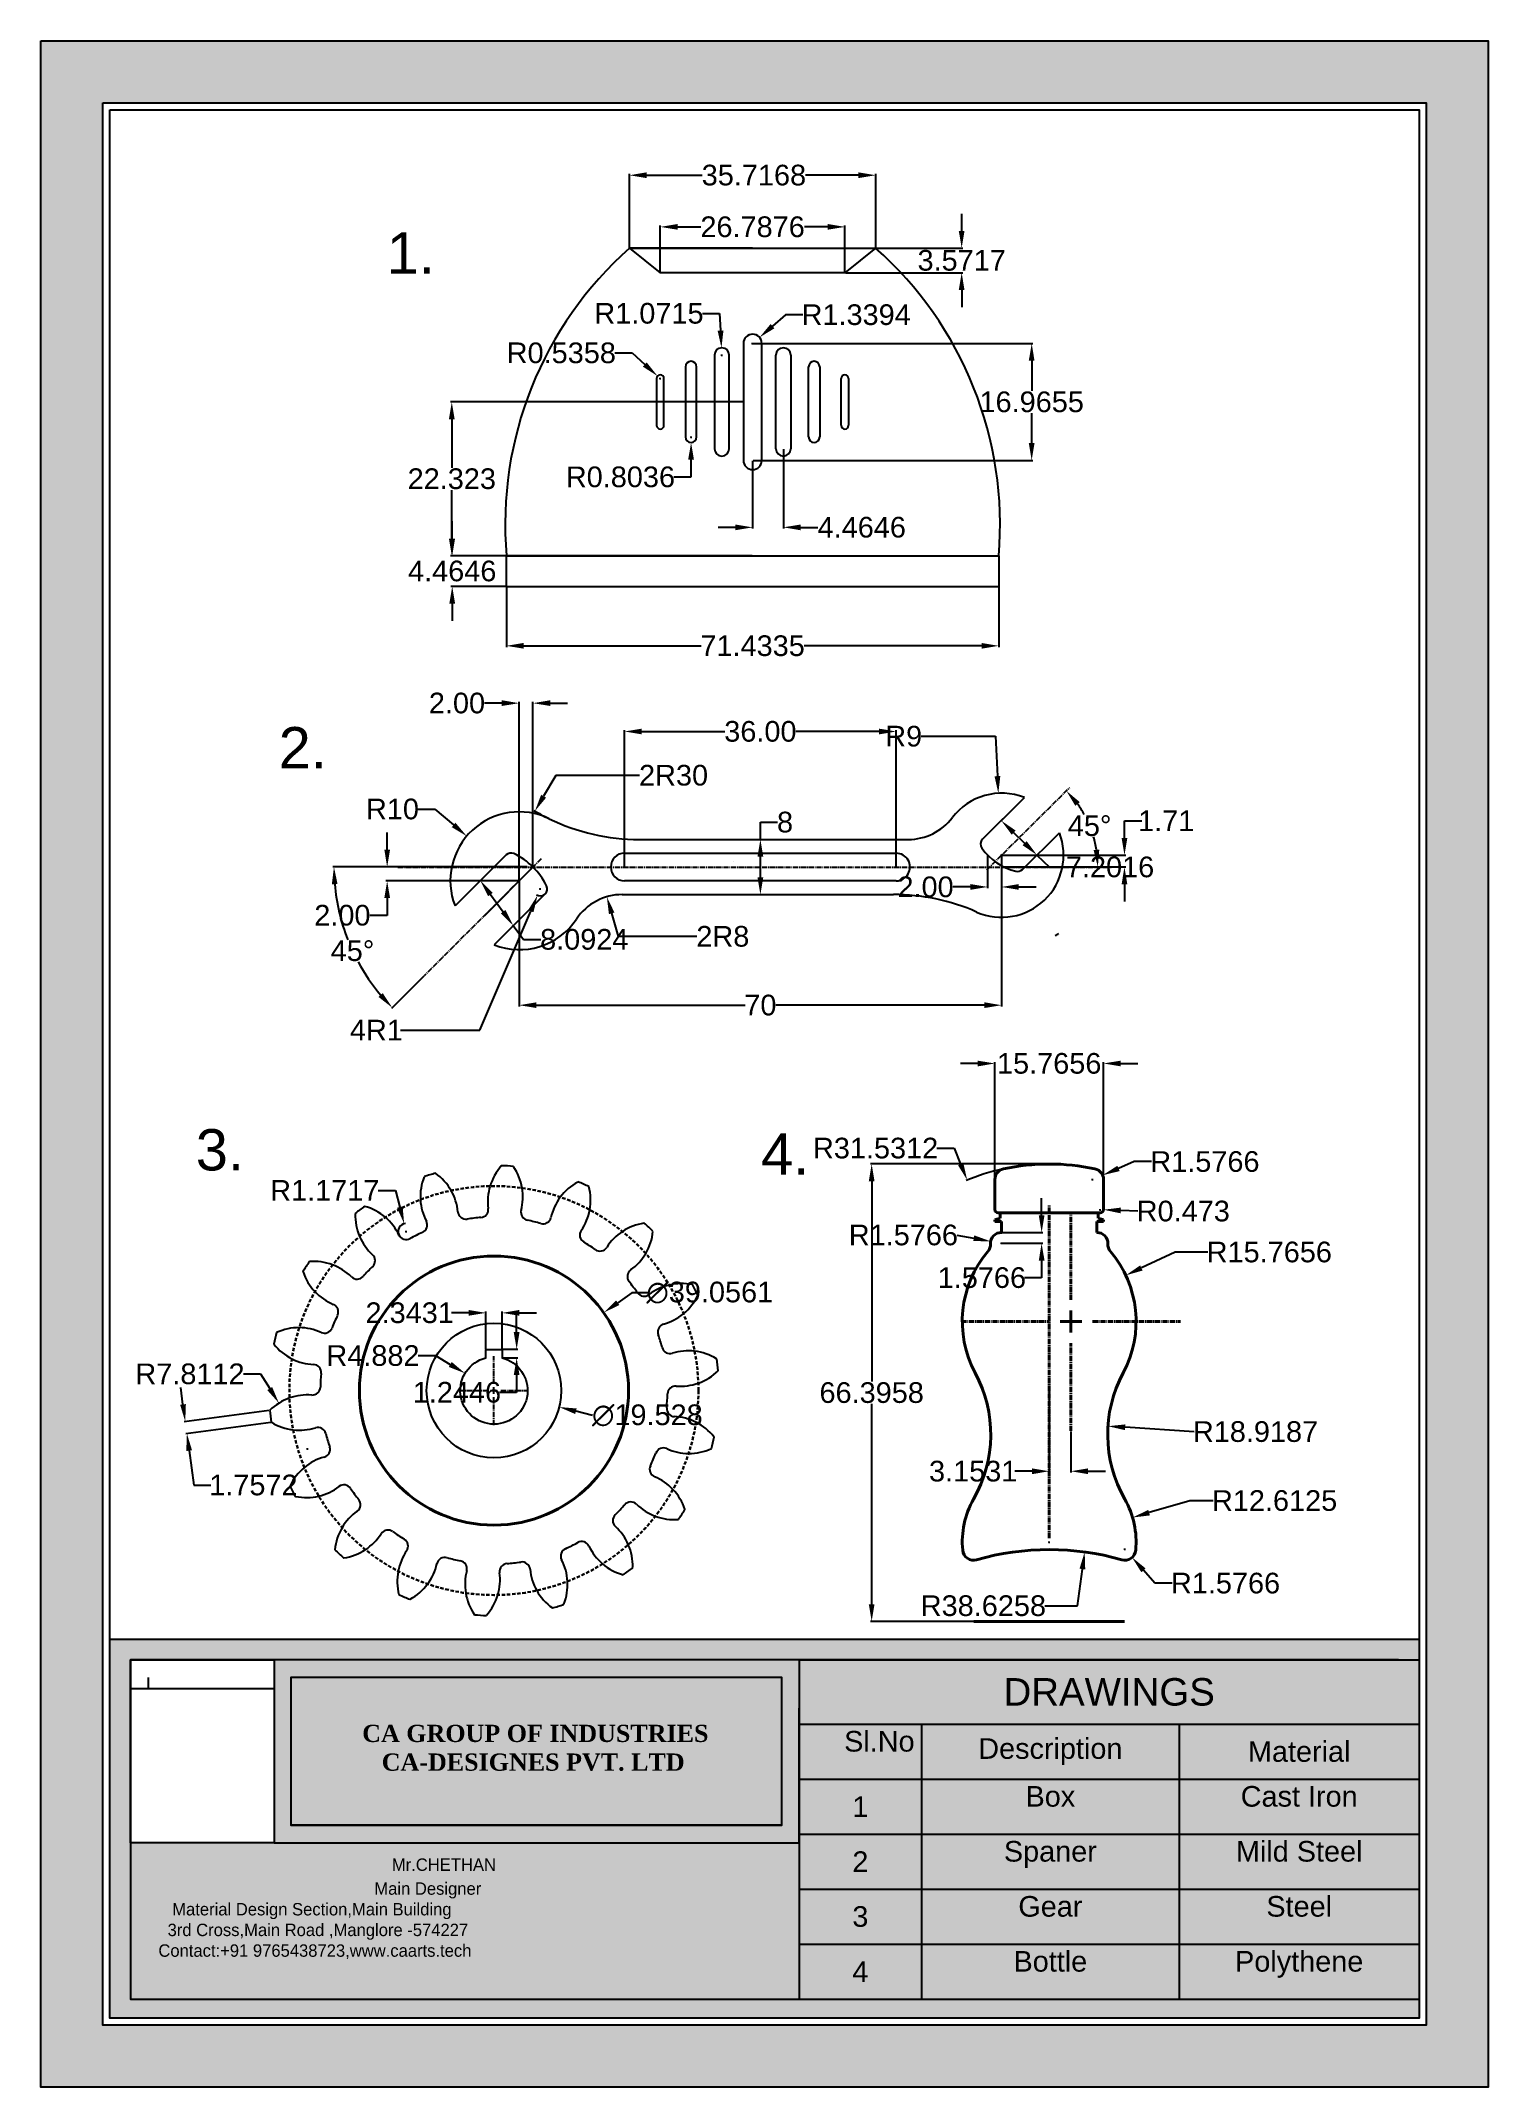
# Model space of a CAD drawing. Header units: centimetres. Extents: x 2415 to 2625, y 2816 to 3113.
import ezdxf

# ---------------------------------------------------------------- set-up
doc = ezdxf.new("R2010")
doc.units = ezdxf.units.CM
doc.linetypes.add('CENTER2', pattern=[1.125, 0.75, -0.125, 0.125, -0.125])
doc.linetypes.add('DASHED', pattern=[0.75, 0.5, -0.25])
doc.layers.add('dashedc', color=255, linetype='DASHED', lineweight=30)
doc.layers.add('Layer1', color=7, linetype='Continuous', lineweight=40)
doc.layers.add('dimensions', color=210, linetype='Continuous')
doc.styles.get("Standard").update_dxf_attribs({"font": 'arial.ttf'})
doc.dimstyles.get("Standard").update_dxf_attribs({"dimtxt": 3, "dimasz": 2.5, "dimexe": 0.18, "dimexo": 0.0625, "dimgap": 0.09, "dimtad": 0, "dimtih": 1, "dimtoh": 1, "dimdec": 4, "dimdsep": 46, "dimtxsty": 'Standard', "dimcen": 0.09, "dimadec": 0, "dimazin": 0, "dimtfac": 1, "dimtdec": 4, "dimtofl": 0, "dimtmove": 0, "dimatfit": 3, "dimfxl": 1, "dimtolj": 1, "dimtzin": 0, "dimarcsym": 0})
picture_1 = doc.add_image_def('image1.png', size_in_pixel=(343, 436))

msp = doc.modelspace()

# ---------------------------------------------------------------- texts
at = {"attachment_point": 1}
for s, width, gutter_width, heights, insert, char_height in [('1.', 9.896486, 173.72218, [11.88542], (2465.51954, 3084.78195), 6), ('2.', 9.896486, 173.72218, [11.88542], (2449.8419, 3012.97154), 6), ('3.', 9.896486, 173.72218, [11.88542], (2437.81705, 2954.61345), 6), ('4.', 9.896486, 173.72218, [11.88542], (2519.85257, 2953.99077), 6), ('{\\fCentury Schoolbook|b1|i0|c0|p18;CA GROUP OF INDUSTRIES\\P   CA-DESIGNES PVT. LTD}', 51.4854161, 12.5, [6.71944], (2461.96909, 2868.15214), 2.5), ('^I^I^I    {\\fBankGothic Md BT|b0|i0|c0|p34;\\H0.72x;\\C7;Mr.CHETHAN\\P^I^I^I  Main Designer\\P   Material Design Section,Main Building\\P  3rd Cross,Main Road ,Manglore -574227\\PContact:+91 9765438723,www.caarts.tech}', 91.4804087, 173.72218, [17.97212], (2432.39022, 2849.44844), 2.5)]:
    msp.add_mtext_dynamic_manual_height_columns(s, width=width, gutter_width=gutter_width, heights=heights, dxfattribs=dict(at, insert=insert, char_height=char_height))

# ---------------------------------------------------------------- blocks, each defined once
blk = doc.blocks.new('*T2')
at = {"color": 0, "linetype": 'ByBlock', "lineweight": -2, "transparency": 16777216}
for p, q in [((0, 0), (89.96, 0)), ((0, 0), (0, -49.24)), ((89.96, 0), (89.96, -49.24)), ((0, -9.31), (89.96, -9.31)), ((17.74, -9.31), (17.74, -49.24)), ((55.15, -9.31), (55.15, -49.24)), ((0, -17.3), (89.96, -17.3)), ((0, -25.28), (89.96, -25.28)), ((0, -33.27), (89.96, -33.27)), ((0, -41.25), (89.96, -41.25)), ((0, -49.24), (89.96, -49.24))]:
    blk.add_line(p, q, dxfattribs=at)
at = {"color": 0, "transparency": 16777216}
for s, insert, char_height, width, attachment_point in [('DRAWINGS', (44.98, -4.66), 3.992, 87.9621, 5), ('Sl.No', (16.74, -10.31), 2.994, 15.7439, 3), ('Description', (36.44, -13.31), 2.9941, 35.4092, 5), ('Material', (72.55, -13.31), 2.994, 32.817, 5), ('1', (8.87, -21.29), 2.99, 15.7439, 5), ('Box', (36.44, -18.3), 2.994, 35.4092, 2), ('Cast Iron', (72.55, -18.3), 2.994, 32.817, 2), ('Spaner', (36.44, -26.28), 2.994, 35.4092, 2), ('Mild Steel', (72.55, -26.28), 2.994, 32.817, 2), ('2', (8.87, -29.28), 2.99, 15.7439, 5), ('Gear', (36.44, -34.27), 2.994, 35.4092, 2), ('Steel', (72.55, -34.27), 2.994, 32.817, 2), ('3', (8.87, -37.26), 2.99, 15.7439, 5), ('4', (8.87, -45.24), 2.99, 15.7439, 5), ('Bottle', (36.44, -42.25), 2.994, 35.4092, 2), ('Polythene', (72.55, -42.25), 2.994, 32.817, 2)]:
    blk.add_mtext(s, dxfattribs=dict(at, insert=insert, char_height=char_height, width=width, attachment_point=attachment_point))
blk = doc.blocks.new('*D65')
at = {"layer": 'Defpoints', "color": 0, "transparency": 16777216}
for p in [(2539.47, 3012.33), (2500.04, 2992.66), (2539.47, 2992.66)]:
    blk.add_point(p, dxfattribs=at)
at = {"layer": 'dimensions', "color": 0, "lineweight": -2, "transparency": 16777216}
for p, q in [((2500.04, 2992.72), (2500.04, 3012.51)), ((2502.54, 3012.33), (2514.61, 3012.33)), ((2536.97, 3012.33), (2524.9, 3012.33)), ((2539.47, 2992.72), (2539.47, 3012.51))]:
    blk.add_line(p, q, dxfattribs=at)
at = {"layer": 'dimensions', "color": 0, "transparency": 16777216}
for points in [[(2502.54, 3012.74), (2502.54, 3011.91), (2500.04, 3012.33)], [(2536.97, 3012.74), (2536.97, 3011.91), (2539.47, 3012.33)]]:
    blk.add_solid(points, dxfattribs=at)
at = {"layer": 'dimensions', "color": 0, "transparency": 16777216, "insert": (2519.75, 3012.33), "char_height": 3, "attachment_point": 5}
blk.add_mtext('\\A1;36.00', dxfattribs=at)
blk = doc.blocks.new('*D66')
at = {"layer": 'Defpoints', "color": 0, "transparency": 16777216}
for p in [(2554.75, 2994.37), (2484.75, 2990.66), (2554.75, 2972.6)]:
    blk.add_point(p, dxfattribs=at)
at = {"layer": 'dimensions', "color": 0, "lineweight": -2, "transparency": 16777216}
for p, q in [((2554.75, 2994.3), (2554.75, 2972.42)), ((2484.75, 2990.59), (2484.75, 2972.42)), ((2487.25, 2972.6), (2517.53, 2972.6)), ((2552.25, 2972.6), (2521.97, 2972.6))]:
    blk.add_line(p, q, dxfattribs=at)
at = {"layer": 'dimensions', "color": 0, "transparency": 16777216}
for points in [[(2487.25, 2973.02), (2487.25, 2972.19), (2484.75, 2972.6)], [(2552.25, 2973.02), (2552.25, 2972.19), (2554.75, 2972.6)]]:
    blk.add_solid(points, dxfattribs=at)
at = {"layer": 'dimensions', "color": 0, "transparency": 16777216, "insert": (2519.75, 2972.6), "char_height": 3, "attachment_point": 5}
blk.add_mtext('\\A1;70', dxfattribs=at)
blk = doc.blocks.new('*D67')
at = {"layer": 'Defpoints', "color": 0, "transparency": 16777216}
for p in [(2555.02, 2999.71), (2559.89, 2994.39), (2560.2, 2994.71)]:
    blk.add_point(p, dxfattribs=at)
at = {"layer": 'dimensions', "color": 0, "lineweight": -2, "transparency": 16777216}
for p, q in [((2554.97, 2999.67), (2554.58, 2999.26)), ((2556.5, 2997.65), (2558.09, 2996.12)), ((2560.16, 2994.67), (2559.76, 2994.26)), ((2559.89, 2994.39), (2561.69, 2992.65)), ((2561.69, 2992.65), (2564.19, 2992.65))]:
    blk.add_line(p, q, dxfattribs=at)
at = {"layer": 'dimensions', "color": 0, "transparency": 16777216}
for points in [[(2556.79, 2997.95), (2556.22, 2997.35), (2554.7, 2999.39)], [(2558.38, 2996.42), (2557.8, 2995.82), (2559.89, 2994.39)]]:
    blk.add_solid(points, dxfattribs=at)
at = {"layer": 'dimensions', "color": 0, "transparency": 16777216, "insert": (2570.49, 2992.65), "char_height": 3, "attachment_point": 5}
blk.add_mtext('\\A1;7.2016', dxfattribs=at)
blk = doc.blocks.new('*D68')
at = {"layer": 'Defpoints', "color": 0, "transparency": 16777216}
for p in [(2479.14, 2990.71), (2483.89, 2984.16), (2483.93, 2984.19)]:
    blk.add_point(p, dxfattribs=at)
at = {"layer": 'dimensions', "color": 0, "lineweight": -2, "transparency": 16777216}
for p, q in [((2479.09, 2990.67), (2478.96, 2990.57)), ((2480.58, 2988.66), (2482.41, 2986.17)), ((2483.88, 2984.15), (2483.75, 2984.05)), ((2483.89, 2984.16), (2485.38, 2982.14)), ((2485.38, 2982.14), (2487.88, 2982.14))]:
    blk.add_line(p, q, dxfattribs=at)
at = {"layer": 'dimensions', "color": 0, "transparency": 16777216}
for points in [[(2480.92, 2988.91), (2480.25, 2988.42), (2479.1, 2990.68)], [(2482.75, 2986.42), (2482.08, 2985.92), (2483.89, 2984.16)]]:
    blk.add_solid(points, dxfattribs=at)
at = {"layer": 'dimensions', "color": 0, "transparency": 16777216, "insert": (2494.19, 2982.14), "char_height": 3, "attachment_point": 5}
blk.add_mtext('\\A1;8.0924', dxfattribs=at)
blk = doc.blocks.new('*D69')
at = {"layer": 'Defpoints', "color": 0, "transparency": 16777216}
for p in [(2497.47, 2988.33), (2499.72, 2980.66)]:
    blk.add_point(p, dxfattribs=at)
at = {"layer": 'dimensions', "color": 0, "lineweight": -2, "transparency": 16777216}
for p, q in [((2499.15, 2982.58), (2498.17, 2985.94)), ((2510.52, 2982.58), (2499.15, 2982.58))]:
    blk.add_line(p, q, dxfattribs=at)
at = {"layer": 'dimensions', "color": 0, "transparency": 16777216}
blk.add_solid([(2498.57, 2986.05), (2497.77, 2985.82), (2497.47, 2988.33)], dxfattribs=at)
at = {"layer": 'dimensions', "color": 0, "transparency": 16777216, "insert": (2514.3, 2982.58), "char_height": 3, "attachment_point": 5}
blk.add_mtext('\\A1;2R8', dxfattribs=at)
blk = doc.blocks.new('*D70')
at = {"layer": 'Defpoints', "color": 0, "transparency": 16777216}
for p in [(2502.18, 3026.66), (2487.03, 3000.77)]:
    blk.add_point(p, dxfattribs=at)
at = {"layer": 'dimensions', "color": 0, "lineweight": -2, "transparency": 16777216}
for p, q in [((2490.06, 3005.96), (2488.29, 3002.93)), ((2502.22, 3005.96), (2490.06, 3005.96))]:
    blk.add_line(p, q, dxfattribs=at)
blk.add_arc((2502.18, 3026.66), 30, 239.3042, 244.0387, dxfattribs=at)
at = {"layer": 'dimensions', "color": 0, "transparency": 16777216}
blk.add_solid([(2487.93, 3003.14), (2488.65, 3002.72), (2487.03, 3000.77)], dxfattribs=at)
at = {"layer": 'dimensions', "color": 0, "transparency": 16777216, "insert": (2507.15, 3005.96), "char_height": 3, "attachment_point": 5}
blk.add_mtext('\\A1;2R30', dxfattribs=at)
blk = doc.blocks.new('*D71')
at = {"layer": 'Defpoints', "color": 0, "transparency": 16777216}
for p in [(2554.28, 3003.35), (2554.75, 2994.37)]:
    blk.add_point(p, dxfattribs=at)
at = {"layer": 'dimensions', "color": 0, "lineweight": -2, "transparency": 16777216}
for p, q in [((2543.06, 3011.63), (2553.85, 3011.63)), ((2553.85, 3011.63), (2554.15, 3005.85)), ((2554.66, 2994.37), (2554.84, 2994.37)), ((2554.75, 2994.28), (2554.75, 2994.46))]:
    blk.add_line(p, q, dxfattribs=at)
at = {"layer": 'dimensions', "color": 0, "transparency": 16777216}
blk.add_solid([(2554.57, 3005.87), (2553.73, 3005.83), (2554.28, 3003.35)], dxfattribs=at)
at = {"layer": 'dimensions', "color": 0, "transparency": 16777216, "insert": (2540.55, 3011.63), "char_height": 3, "attachment_point": 5}
blk.add_mtext('\\A1;R9', dxfattribs=at)
blk = doc.blocks.new('*D72')
at = {"layer": 'Defpoints', "color": 0, "transparency": 16777216}
for p in [(2477.14, 2997.14), (2484.75, 2990.66)]:
    blk.add_point(p, dxfattribs=at)
at = {"layer": 'dimensions', "color": 0, "lineweight": -2, "transparency": 16777216}
for p, q in [((2470.03, 3001.06), (2472.53, 3001.06)), ((2472.53, 3001.06), (2475.23, 2998.76)), ((2484.66, 2990.66), (2484.84, 2990.66)), ((2484.75, 2990.57), (2484.75, 2990.75))]:
    blk.add_line(p, q, dxfattribs=at)
at = {"layer": 'dimensions', "color": 0, "transparency": 16777216}
blk.add_solid([(2475.5, 2999.08), (2474.96, 2998.44), (2477.14, 2997.14)], dxfattribs=at)
at = {"layer": 'dimensions', "color": 0, "transparency": 16777216, "insert": (2466.36, 3001.06), "char_height": 3, "attachment_point": 5}
blk.add_mtext('\\A1;R10', dxfattribs=at)
blk = doc.blocks.new('*U61')
at = {"color": 0, "linetype": 'CENTER2', "transparency": 16777216}
blk.add_line((-53.42, 0), (50.13, 0), dxfattribs=at)
blk = doc.blocks.new('*U62')
at = {"color": 0, "linetype": 'CENTER2', "transparency": 16777216}
blk.add_line((5.95, 5.95), (-11.01, -11.01), dxfattribs=at)
blk = doc.blocks.new('*U63')
at = {"color": 0, "linetype": 'CENTER2', "transparency": 16777216}
blk.add_line((-5.11, -5.08), (6.92, 6.88), dxfattribs=at)
blk = doc.blocks.new('*D73')
at = {"layer": 'Defpoints', "color": 0, "transparency": 16777216}
for p in [(2487.92, 2993.83), (2467.13, 2992.66), (2570.67, 2992.66), (2458.85, 2985.18), (2470.97, 2976.87)]:
    blk.add_point(p, dxfattribs=at)
at = {"layer": 'dimensions', "color": 0, "lineweight": -2, "transparency": 16777216}
for p, q in [((2467.06, 2992.66), (2457.69, 2992.66)), ((2470.92, 2976.83), (2466.2, 2972.11))]:
    blk.add_line(p, q, dxfattribs=at)
for start, end in [(184.9613, 201.4304), (208.506, 220.0387)]:
    blk.add_arc((2486.75, 2992.66), 28.88, start, end, dxfattribs=at)
at = {"layer": 'dimensions', "color": 0, "transparency": 16777216}
for points in [[(2457.56, 2990.14), (2458.39, 2990.18), (2457.87, 2992.66)], [(2464.94, 2974.36), (2464.33, 2973.8), (2466.33, 2972.24)]]:
    blk.add_solid(points, dxfattribs=at)
at = {"layer": 'dimensions', "color": 0, "transparency": 16777216, "insert": (2460.56, 2980.49), "char_height": 3, "attachment_point": 5}
blk.add_mtext('\\A1;45°', dxfattribs=at)
blk = doc.blocks.new('*D74')
at = {"layer": 'Defpoints', "color": 0, "transparency": 16777216}
for p in [(2564.66, 3004.22), (2568.19, 2996.7), (2467.13, 2992.66), (2552.62, 2992.26), (2570.67, 2992.66)]:
    blk.add_point(p, dxfattribs=at)
at = {"layer": 'dimensions', "color": 0, "lineweight": -2, "transparency": 16777216}
for start, end in [(28.9669, 35.6921), (9.1398, 16.1618)]:
    blk.add_arc((2553.03, 2992.66), 15.69, start, end, dxfattribs=at)
at = {"layer": 'dimensions', "color": 0, "transparency": 16777216}
for points in [[(2565.45, 3001.54), (2566.09, 3002.08), (2564.15, 3003.72)], [(2568.93, 2995.18), (2568.1, 2995.12), (2568.72, 2992.66)]]:
    blk.add_solid(points, dxfattribs=at)
at = {"layer": 'dimensions', "color": 0, "transparency": 16777216, "insert": (2567.53, 2998.64), "char_height": 3, "attachment_point": 5}
blk.add_mtext('\\A1;45°', dxfattribs=at)
blk = doc.blocks.new('*D75')
at = {"layer": 'Defpoints', "color": 0, "transparency": 16777216}
for p in [(2484.73, 3016.44), (2486.75, 2992.66), (2484.73, 2990.48)]:
    blk.add_point(p, dxfattribs=at)
at = {"layer": 'dimensions', "color": 0, "lineweight": -2, "transparency": 16777216}
for p, q in [((2482.23, 3016.44), (2479.73, 3016.44)), ((2484.73, 2990.54), (2484.73, 3016.62)), ((2486.75, 2992.72), (2486.75, 3016.62)), ((2489.25, 3016.44), (2491.75, 3016.44))]:
    blk.add_line(p, q, dxfattribs=at)
at = {"layer": 'dimensions', "color": 0, "transparency": 16777216}
for points in [[(2482.23, 3016.86), (2482.23, 3016.03), (2484.73, 3016.44)], [(2489.25, 3016.86), (2489.25, 3016.03), (2486.75, 3016.44)]]:
    blk.add_solid(points, dxfattribs=at)
at = {"layer": 'dimensions', "color": 0, "transparency": 16777216, "insert": (2475.72, 3016.44), "char_height": 3, "attachment_point": 5}
blk.add_mtext('\\A1;2.00', dxfattribs=at)
blk = doc.blocks.new('*D76')
at = {"layer": 'Defpoints', "color": 0, "transparency": 16777216}
for p in [(2487.41, 2988.55), (2487.81, 2989.47)]:
    blk.add_point(p, dxfattribs=at)
at = {"layer": 'dimensions', "color": 0, "lineweight": -2, "transparency": 16777216}
for p, q in [((2487.72, 2989.47), (2487.9, 2989.47)), ((2487.81, 2989.38), (2487.81, 2989.56)), ((2479.06, 2968.98), (2486.43, 2986.25)), ((2467.54, 2968.98), (2479.06, 2968.98))]:
    blk.add_line(p, q, dxfattribs=at)
blk.add_arc((2487.81, 2989.47), 1, 236.5746, 311.419, dxfattribs=at)
at = {"layer": 'dimensions', "color": 0, "transparency": 16777216}
blk.add_solid([(2486.05, 2986.42), (2486.82, 2986.09), (2487.41, 2988.55)], dxfattribs=at)
at = {"layer": 'dimensions', "color": 0, "transparency": 16777216, "insert": (2464.02, 2968.98), "char_height": 3, "attachment_point": 5}
blk.add_mtext('\\A1;4R1', dxfattribs=at)
blk = doc.blocks.new('*D77')
at = {"layer": 'Defpoints', "color": 0, "transparency": 16777216}
for p in [(2552.73, 2994.39), (2554.75, 2994.37), (2552.73, 2989.76)]:
    blk.add_point(p, dxfattribs=at)
at = {"layer": 'dimensions', "color": 0, "lineweight": -2, "transparency": 16777216}
for p, q in [((2552.73, 2994.33), (2552.73, 2989.58)), ((2554.75, 2994.3), (2554.75, 2989.58)), ((2550.23, 2989.76), (2547.73, 2989.76)), ((2557.25, 2989.76), (2559.75, 2989.76))]:
    blk.add_line(p, q, dxfattribs=at)
at = {"layer": 'dimensions', "color": 0, "transparency": 16777216}
for points in [[(2550.23, 2990.18), (2550.23, 2989.35), (2552.73, 2989.76)], [(2557.25, 2990.18), (2557.25, 2989.35), (2554.75, 2989.76)]]:
    blk.add_solid(points, dxfattribs=at)
at = {"layer": 'dimensions', "color": 0, "transparency": 16777216, "insert": (2543.72, 2989.76), "char_height": 3, "attachment_point": 5}
blk.add_mtext('\\A1;2.00', dxfattribs=at)
blk = doc.blocks.new('*D78')
at = {"layer": 'Defpoints', "color": 0, "transparency": 16777216}
for p in [(2517.85, 2996.66), (2519.75, 2996.66), (2517.79, 2988.66)]:
    blk.add_point(p, dxfattribs=at)
at = {"layer": 'dimensions', "color": 0, "lineweight": -2, "transparency": 16777216}
for p, q in [((2519.75, 2996.66), (2519.75, 2999.16)), ((2519.75, 2999.16), (2522.25, 2999.16)), ((2517.91, 2996.66), (2519.93, 2996.66)), ((2519.75, 2991.16), (2519.75, 2994.16)), ((2517.85, 2988.66), (2519.93, 2988.66))]:
    blk.add_line(p, q, dxfattribs=at)
at = {"layer": 'dimensions', "color": 0, "transparency": 16777216}
for points in [[(2519.33, 2994.16), (2520.17, 2994.16), (2519.75, 2996.66)], [(2519.33, 2991.16), (2520.17, 2991.16), (2519.75, 2988.66)]]:
    blk.add_solid(points, dxfattribs=at)
at = {"layer": 'dimensions', "color": 0, "transparency": 16777216, "insert": (2523.33, 2999.16), "char_height": 3, "attachment_point": 5}
blk.add_mtext('\\A1;8', dxfattribs=at)
blk = doc.blocks.new('*D79')
at = {"layer": 'Defpoints', "color": 0, "transparency": 16777216}
for p in [(2485.98, 2992.66), (2465.59, 2990.64), (2484.73, 2990.64)]:
    blk.add_point(p, dxfattribs=at)
at = {"layer": 'dimensions', "color": 0, "lineweight": -2, "transparency": 16777216}
for p, q in [((2465.59, 2995.16), (2465.59, 2997.66)), ((2485.92, 2992.66), (2465.41, 2992.66)), ((2484.67, 2990.64), (2465.41, 2990.64)), ((2465.59, 2988.14), (2465.59, 2985.64)), ((2465.59, 2985.64), (2463.09, 2985.64))]:
    blk.add_line(p, q, dxfattribs=at)
at = {"layer": 'dimensions', "color": 0, "transparency": 16777216}
for points in [[(2465.18, 2995.16), (2466.01, 2995.16), (2465.59, 2992.66)], [(2465.18, 2988.14), (2466.01, 2988.14), (2465.59, 2990.64)]]:
    blk.add_solid(points, dxfattribs=at)
at = {"layer": 'dimensions', "color": 0, "transparency": 16777216, "insert": (2459.09, 2985.64), "char_height": 3, "attachment_point": 5}
blk.add_mtext('\\A1;2.00', dxfattribs=at)
blk = doc.blocks.new('*D64')
at = {"layer": 'Defpoints', "color": 0, "transparency": 16777216}
for p in [(2554.75, 2994.37), (2572.58, 2994.37), (2554.75, 2992.66)]:
    blk.add_point(p, dxfattribs=at)
at = {"layer": 'dimensions', "color": 0, "lineweight": -2, "transparency": 16777216}
for p, q in [((2572.58, 2996.87), (2572.58, 2999.37)), ((2572.58, 2999.37), (2575.08, 2999.37)), ((2554.81, 2994.37), (2572.76, 2994.37)), ((2554.81, 2992.66), (2572.76, 2992.66)), ((2572.58, 2990.16), (2572.58, 2987.66))]:
    blk.add_line(p, q, dxfattribs=at)
at = {"layer": 'dimensions', "color": 0, "transparency": 16777216}
for points in [[(2572.17, 2996.87), (2573, 2996.87), (2572.58, 2994.37)], [(2572.17, 2990.16), (2573, 2990.16), (2572.58, 2992.66)]]:
    blk.add_solid(points, dxfattribs=at)
at = {"layer": 'dimensions', "color": 0, "transparency": 16777216, "insert": (2578.64, 2999.37), "char_height": 3, "attachment_point": 5}
blk.add_mtext('\\A1;1.71', dxfattribs=at)
blk = doc.blocks.new('*U93')
for centre, radius, start, end in [((5.47, -2.52), 7.81, 118.5581, 143.3417), ((5.47, -2.52), 7.81, 118.2649, 118.5581), ((-10.42, -25.93), 32.66, 65.0383, 68.0778), ((-4.2, 1.72), 7.81, 349.4948, 14.4891), ((5.47, -2.52), 7.81, 143.3417, 167.356), ((-4.2, 1.72), 7.81, 325.5403, 349.4948), ((-3.29, -0.55), 1.17, 254.3174, 347.356), ((3.21, -3.36), 1.17, 145.5403, 238.8798)]:
    blk.add_arc(centre, radius, start, end)
blk = doc.blocks.new('*U95')
at = {"color": 0, "linetype": 'ByBlock', "lineweight": -2, "transparency": 16777216}
for p, rotation in [((570.35, 280.6), 20.00000000000003), ((560.75, 279.24), 40.00000000000001), ((552.19, 274.66), 59.99999999999999), ((588.09, 273.48), 340), ((545.7, 267.44), 80.00000000000003), ((594.08, 265.84), 320.0000000000001), ((542.09, 258.43), 100), ((597.1, 256.62), 300.0000000000001), ((541.77, 248.73), 120), ((596.78, 246.92), 280), ((544.78, 239.51), 140), ((593.16, 237.91), 260), ((550.77, 231.87), 160), ((586.68, 230.68), 239.9999999999999), ((578.12, 226.11), 220), ((559.01, 226.74), 180), ((568.51, 224.74), 200)]:
    blk.add_blockref('*U93', p, dxfattribs=dict(at, rotation=rotation))
blk.add_blockref('*U93', (579.85, 278.6), dxfattribs=at)
blk = doc.blocks.new('*U96')
at = {"color": 0, "linetype": 'CENTER2', "transparency": 16777216}
for p, q in [((0, 0.98), (0, 5)), ((-5, 0), (-0.98, 0)), ((0.98, 0), (5, 0)), ((0, -5), (0, -0.98))]:
    blk.add_line(p, q, dxfattribs=at)
at = {"color": 0, "linetype": 'Continuous', "transparency": 16777216}
for p, q in [((-0.49, 0), (0.49, 0)), ((0, -0.49), (0, 0.49))]:
    blk.add_line(p, q, dxfattribs=at)
blk = doc.blocks.new('*D97')
at = {"layer": 'Defpoints', "color": 0, "transparency": 16777216}
for p in [(2497.01, 2927.97), (2465.17, 2905.35)]:
    blk.add_point(p, dxfattribs=at)
at = {"layer": 'dimensions', "color": 0, "lineweight": -2, "transparency": 16777216}
for p, q in [((2501.08, 2930.87), (2499.04, 2929.42)), ((2503.58, 2930.87), (2501.08, 2930.87)), ((2481, 2916.66), (2481.18, 2916.66)), ((2481.09, 2916.57), (2481.09, 2916.75))]:
    blk.add_line(p, q, dxfattribs=at)
at = {"layer": 'dimensions', "color": 0, "transparency": 16777216}
blk.add_solid([(2498.8, 2929.76), (2499.28, 2929.08), (2497.01, 2927.97)], dxfattribs=at)
at = {"layer": 'dimensions', "color": 0, "transparency": 16777216, "insert": (2512.41, 2930.87), "char_height": 3, "attachment_point": 5}
blk.add_mtext('\\A1;∅39.0561', dxfattribs=at)
blk = doc.blocks.new('*D98')
at = {"layer": 'Defpoints', "color": 0, "transparency": 16777216}
for p in [(2471.62, 2919.06), (2490.55, 2914.27)]:
    blk.add_point(p, dxfattribs=at)
at = {"layer": 'dimensions', "color": 0, "lineweight": -2, "transparency": 16777216}
for p, q in [((2481, 2916.66), (2481.18, 2916.66)), ((2481.09, 2916.57), (2481.09, 2916.75)), ((2495.4, 2913.05), (2492.98, 2913.66))]:
    blk.add_line(p, q, dxfattribs=at)
at = {"layer": 'dimensions', "color": 0, "transparency": 16777216}
blk.add_solid([(2493.08, 2914.06), (2492.87, 2913.26), (2490.55, 2914.27)], dxfattribs=at)
at = {"layer": 'dimensions', "color": 0, "transparency": 16777216, "insert": (2503.35, 2913.05), "char_height": 3, "attachment_point": 5}
blk.add_mtext('\\A1;∅19.528', dxfattribs=at)
blk = doc.blocks.new('*D99')
at = {"layer": 'Defpoints', "color": 0, "transparency": 16777216}
for p in [(2476.89, 2919.17), (2481.09, 2916.66)]:
    blk.add_point(p, dxfattribs=at)
at = {"layer": 'dimensions', "color": 0, "lineweight": -2, "transparency": 16777216}
for p, q in [((2470.1, 2921.73), (2472.6, 2921.73)), ((2472.6, 2921.73), (2474.75, 2920.45)), ((2481, 2916.66), (2481.18, 2916.66)), ((2481.09, 2916.57), (2481.09, 2916.75))]:
    blk.add_line(p, q, dxfattribs=at)
at = {"layer": 'dimensions', "color": 0, "transparency": 16777216}
blk.add_solid([(2474.96, 2920.81), (2474.53, 2920.09), (2476.89, 2919.17)], dxfattribs=at)
at = {"layer": 'dimensions', "color": 0, "transparency": 16777216, "insert": (2463.53, 2921.73), "char_height": 3, "attachment_point": 5}
blk.add_mtext('\\A1;R4.882', dxfattribs=at)
blk = doc.blocks.new('*D100')
at = {"layer": 'Defpoints', "color": 0, "transparency": 16777216}
for p in [(2482.26, 2922.65), (2482.26, 2921.4), (2484.38, 2921.4)]:
    blk.add_point(p, dxfattribs=at)
at = {"layer": 'dimensions', "color": 0, "lineweight": -2, "transparency": 16777216}
for p, q in [((2484.38, 2925.15), (2484.38, 2927.65)), ((2482.32, 2922.65), (2484.56, 2922.65)), ((2482.32, 2921.4), (2484.56, 2921.4)), ((2484.38, 2918.9), (2484.38, 2916.4)), ((2484.38, 2916.4), (2481.88, 2916.4))]:
    blk.add_line(p, q, dxfattribs=at)
at = {"layer": 'dimensions', "color": 0, "transparency": 16777216}
for points in [[(2483.96, 2925.15), (2484.8, 2925.15), (2484.38, 2922.65)], [(2483.96, 2918.9), (2484.8, 2918.9), (2484.38, 2921.4)]]:
    blk.add_solid(points, dxfattribs=at)
at = {"layer": 'dimensions', "color": 0, "transparency": 16777216, "insert": (2475.71, 2916.4), "char_height": 3, "attachment_point": 5}
blk.add_mtext('\\A1;1.2446', dxfattribs=at)
blk = doc.blocks.new('*D101')
at = {"layer": 'Defpoints', "color": 0, "transparency": 16777216}
for p in [(2479.92, 2927.94), (2479.92, 2922.65), (2482.26, 2922.65)]:
    blk.add_point(p, dxfattribs=at)
at = {"layer": 'dimensions', "color": 0, "lineweight": -2, "transparency": 16777216}
for p, q in [((2477.42, 2927.94), (2474.92, 2927.94)), ((2479.92, 2922.71), (2479.92, 2928.12)), ((2482.26, 2922.71), (2482.26, 2928.12)), ((2484.76, 2927.94), (2487.26, 2927.94))]:
    blk.add_line(p, q, dxfattribs=at)
at = {"layer": 'dimensions', "color": 0, "transparency": 16777216}
for points in [[(2477.42, 2928.36), (2477.42, 2927.53), (2479.92, 2927.94)], [(2484.76, 2928.36), (2484.76, 2927.53), (2482.26, 2927.94)]]:
    blk.add_solid(points, dxfattribs=at)
at = {"layer": 'dimensions', "color": 0, "transparency": 16777216, "insert": (2468.86, 2927.94), "char_height": 3, "attachment_point": 5}
blk.add_mtext('\\A1;2.3431', dxfattribs=at)
blk = doc.blocks.new('*D102')
at = {"layer": 'Defpoints', "color": 0, "transparency": 16777216}
for p in [(2468.06, 2940.88), (2468.35, 2939.75)]:
    blk.add_point(p, dxfattribs=at)
at = {"layer": 'dimensions', "color": 0, "lineweight": -2, "transparency": 16777216}
for p, q in [((2464.29, 2945.72), (2466.79, 2945.72)), ((2466.79, 2945.72), (2467.42, 2943.3)), ((2468.26, 2939.75), (2468.44, 2939.75)), ((2468.35, 2939.66), (2468.35, 2939.84))]:
    blk.add_line(p, q, dxfattribs=at)
blk.add_arc((2468.35, 2939.75), 1.17, 95.8715, 202.484, dxfattribs=at)
at = {"layer": 'dimensions', "color": 0, "transparency": 16777216}
blk.add_solid([(2467.83, 2943.41), (2467.02, 2943.19), (2468.06, 2940.88)], dxfattribs=at)
at = {"layer": 'dimensions', "color": 0, "transparency": 16777216, "insert": (2456.54, 2945.72), "char_height": 3, "attachment_point": 5}
blk.add_mtext('\\A1;R1.1717', dxfattribs=at)
blk = doc.blocks.new('*D103')
at = {"layer": 'Defpoints', "color": 0, "transparency": 16777216}
for p in [(2449.88, 2914.84), (2454.03, 2908.22)]:
    blk.add_point(p, dxfattribs=at)
at = {"layer": 'dimensions', "color": 0, "lineweight": -2, "transparency": 16777216}
for p, q in [((2444.72, 2919.07), (2447.22, 2919.07)), ((2447.22, 2919.07), (2448.55, 2916.96)), ((2453.94, 2908.22), (2454.12, 2908.22)), ((2454.03, 2908.13), (2454.03, 2908.31))]:
    blk.add_line(p, q, dxfattribs=at)
at = {"layer": 'dimensions', "color": 0, "transparency": 16777216}
blk.add_solid([(2448.9, 2917.18), (2448.19, 2916.73), (2449.88, 2914.84)], dxfattribs=at)
at = {"layer": 'dimensions', "color": 0, "transparency": 16777216, "insert": (2436.98, 2919.07), "char_height": 3, "attachment_point": 5}
blk.add_mtext('\\A1;R7.8112', dxfattribs=at)
blk = doc.blocks.new('*D104')
at = {"layer": 'Defpoints', "color": 0, "transparency": 16777216}
for p in [(2448.56, 2913.8), (2436.29, 2912.16), (2448.79, 2912.05)]:
    blk.add_point(p, dxfattribs=at)
at = {"layer": 'dimensions', "color": 0, "lineweight": -2, "transparency": 16777216}
for p, q in [((2435.96, 2914.64), (2435.63, 2917.12)), ((2448.49, 2913.79), (2436.11, 2912.14)), ((2448.73, 2912.05), (2436.35, 2910.4)), ((2436.85, 2907.94), (2437.52, 2902.94)), ((2437.52, 2902.94), (2440.02, 2902.94))]:
    blk.add_line(p, q, dxfattribs=at)
at = {"layer": 'dimensions', "color": 0, "transparency": 16777216}
for points in [[(2436.38, 2914.7), (2435.55, 2914.59), (2436.29, 2912.16)], [(2437.27, 2908), (2436.44, 2907.89), (2436.53, 2910.42)]]:
    blk.add_solid(points, dxfattribs=at)
at = {"layer": 'dimensions', "color": 0, "transparency": 16777216, "insert": (2446.18, 2902.94), "char_height": 3, "attachment_point": 5}
blk.add_mtext('\\A1;1.7572', dxfattribs=at)
blk = doc.blocks.new('*D125')
at = {"layer": 'Defpoints', "color": 0, "transparency": 16777216}
for p in [(2567.96, 2947.3), (2569.41, 2947.92)]:
    blk.add_point(p, dxfattribs=at)
at = {"layer": 'dimensions', "color": 0, "lineweight": -2, "transparency": 16777216}
for p, q in [((2574.01, 2949.89), (2571.71, 2948.91)), ((2576.51, 2949.89), (2574.01, 2949.89)), ((2567.87, 2947.3), (2568.05, 2947.3)), ((2567.96, 2947.21), (2567.96, 2947.39))]:
    blk.add_line(p, q, dxfattribs=at)
at = {"layer": 'dimensions', "color": 0, "transparency": 16777216}
blk.add_solid([(2571.55, 2949.29), (2571.88, 2948.52), (2569.41, 2947.92)], dxfattribs=at)
at = {"layer": 'dimensions', "color": 0, "transparency": 16777216, "insert": (2584.26, 2949.89), "char_height": 3, "attachment_point": 5}
blk.add_mtext('\\A1;R1.5766', dxfattribs=at)
blk = doc.blocks.new('*D126')
at = {"layer": 'Defpoints', "color": 0, "transparency": 16777216}
for p in [(2569.07, 2942.92), (2569.54, 2942.91)]:
    blk.add_point(p, dxfattribs=at)
at = {"layer": 'dimensions', "color": 0, "lineweight": -2, "transparency": 16777216}
for p, q in [((2568.98, 2942.92), (2569.16, 2942.92)), ((2569.07, 2942.83), (2569.07, 2943.01)), ((2574.54, 2942.7), (2572.04, 2942.8))]:
    blk.add_line(p, q, dxfattribs=at)
at = {"layer": 'dimensions', "color": 0, "transparency": 16777216}
blk.add_solid([(2572.06, 2943.22), (2572.02, 2942.39), (2569.54, 2942.91)], dxfattribs=at)
at = {"layer": 'dimensions', "color": 0, "transparency": 16777216, "insert": (2581.12, 2942.7), "char_height": 3, "attachment_point": 5}
blk.add_mtext('\\A1;R0.473', dxfattribs=at)
blk = doc.blocks.new('*D127')
at = {"layer": 'Defpoints', "color": 0, "transparency": 16777216}
for p in [(2572.77, 2933.39), (2558.51, 2926.69)]:
    blk.add_point(p, dxfattribs=at)
at = {"layer": 'dimensions', "color": 0, "lineweight": -2, "transparency": 16777216}
for p, q in [((2579.94, 2936.76), (2575.04, 2934.46)), ((2584.68, 2936.76), (2579.94, 2936.76)), ((2558.42, 2926.69), (2558.6, 2926.69)), ((2558.51, 2926.6), (2558.51, 2926.78))]:
    blk.add_line(p, q, dxfattribs=at)
at = {"layer": 'dimensions', "color": 0, "transparency": 16777216}
blk.add_solid([(2574.86, 2934.83), (2575.21, 2934.08), (2572.77, 2933.39)], dxfattribs=at)
at = {"layer": 'dimensions', "color": 0, "transparency": 16777216, "insert": (2593.6, 2936.76), "char_height": 3, "attachment_point": 5}
blk.add_mtext('\\A1;R15.7656', dxfattribs=at)
blk = doc.blocks.new('*D128')
at = {"layer": 'Defpoints', "color": 0, "transparency": 16777216}
for p in [(2573.76, 2898.24), (2561.66, 2894.68)]:
    blk.add_point(p, dxfattribs=at)
at = {"layer": 'dimensions', "color": 0, "lineweight": -2, "transparency": 16777216}
for p, q in [((2582.07, 2900.68), (2576.16, 2898.94)), ((2585.45, 2900.68), (2582.07, 2900.68)), ((2561.57, 2894.68), (2561.75, 2894.68)), ((2561.66, 2894.59), (2561.66, 2894.77))]:
    blk.add_line(p, q, dxfattribs=at)
at = {"layer": 'dimensions', "color": 0, "transparency": 16777216}
blk.add_solid([(2576.04, 2899.34), (2576.27, 2898.54), (2573.76, 2898.24)], dxfattribs=at)
at = {"layer": 'dimensions', "color": 0, "transparency": 16777216, "insert": (2594.37, 2900.68), "char_height": 3, "attachment_point": 5}
blk.add_mtext('\\A1;R12.6125', dxfattribs=at)
blk = doc.blocks.new('*D129')
at = {"layer": 'Defpoints', "color": 0, "transparency": 16777216}
for p in [(2570.18, 2911.49), (2589.06, 2910.28)]:
    blk.add_point(p, dxfattribs=at)
at = {"layer": 'dimensions', "color": 0, "lineweight": -2, "transparency": 16777216}
blk.add_line((2582.68, 2910.69), (2572.68, 2911.33), dxfattribs=at)
at = {"layer": 'dimensions', "color": 0, "transparency": 16777216}
blk.add_solid([(2572.7, 2911.75), (2572.65, 2910.92), (2570.18, 2911.49)], dxfattribs=at)
at = {"layer": 'dimensions', "color": 0, "transparency": 16777216, "insert": (2591.6, 2910.69), "char_height": 3, "attachment_point": 5}
blk.add_mtext('\\A1;R18.9187', dxfattribs=at)
blk = doc.blocks.new('*D130')
at = {"layer": 'Defpoints', "color": 0, "transparency": 16777216}
for p in [(2566.81, 2893.23), (2561.66, 2854.95)]:
    blk.add_point(p, dxfattribs=at)
at = {"layer": 'dimensions', "color": 0, "lineweight": -2, "transparency": 16777216}
for p, q in [((2565.76, 2885.42), (2566.48, 2890.76)), ((2561.03, 2885.42), (2565.76, 2885.42))]:
    blk.add_line(p, q, dxfattribs=at)
at = {"layer": 'dimensions', "color": 0, "transparency": 16777216}
blk.add_solid([(2566.06, 2890.81), (2566.89, 2890.7), (2566.81, 2893.23)], dxfattribs=at)
at = {"layer": 'dimensions', "color": 0, "transparency": 16777216, "insert": (2552.11, 2885.42), "char_height": 3, "attachment_point": 5}
blk.add_mtext('\\A1;R38.6258', dxfattribs=at)
blk = doc.blocks.new('*D131')
at = {"layer": 'Defpoints', "color": 0, "transparency": 16777216}
for p in [(2572.64, 2893.63), (2573.69, 2892.44)]:
    blk.add_point(p, dxfattribs=at)
at = {"layer": 'dimensions', "color": 0, "lineweight": -2, "transparency": 16777216}
for p, q in [((2572.55, 2893.63), (2572.73, 2893.63)), ((2572.64, 2893.54), (2572.64, 2893.72)), ((2577, 2888.7), (2575.34, 2890.57)), ((2579.5, 2888.7), (2577, 2888.7))]:
    blk.add_line(p, q, dxfattribs=at)
at = {"layer": 'dimensions', "color": 0, "transparency": 16777216}
blk.add_solid([(2575.65, 2890.85), (2575.03, 2890.29), (2573.69, 2892.44)], dxfattribs=at)
at = {"layer": 'dimensions', "color": 0, "transparency": 16777216, "insert": (2587.25, 2888.7), "char_height": 3, "attachment_point": 5}
blk.add_mtext('\\A1;R1.5766', dxfattribs=at)
blk = doc.blocks.new('*D132')
at = {"layer": 'Defpoints', "color": 0, "transparency": 16777216}
for p in [(2553.17, 2938.32), (2554.72, 2938.04)]:
    blk.add_point(p, dxfattribs=at)
at = {"layer": 'dimensions', "color": 0, "lineweight": -2, "transparency": 16777216}
for p, q in [((2548.25, 2939.23), (2550.71, 2938.78)), ((2554.63, 2938.04), (2554.81, 2938.04)), ((2554.72, 2937.95), (2554.72, 2938.13))]:
    blk.add_line(p, q, dxfattribs=at)
at = {"layer": 'dimensions', "color": 0, "transparency": 16777216}
blk.add_solid([(2550.79, 2939.19), (2550.64, 2938.37), (2553.17, 2938.32)], dxfattribs=at)
at = {"layer": 'dimensions', "color": 0, "transparency": 16777216, "insert": (2540.5, 2939.23), "char_height": 3, "attachment_point": 5}
blk.add_mtext('\\A1;R1.5766', dxfattribs=at)
blk = doc.blocks.new('*U123')
at = {"layer": 'Layer1', "color": 0, "linetype": 'CENTER2', "transparency": 16777216}
for p, q in [((0, 3.15), (0, 15.89)), ((-15.89, 0), (-3.15, 0)), ((3.15, 0), (15.89, 0)), ((0, -15.89), (0, -3.15))]:
    blk.add_line(p, q, dxfattribs=at)
at = {"layer": 'Layer1', "color": 0, "linetype": 'Continuous', "transparency": 16777216}
for p, q in [((-1.58, 0), (1.58, 0)), ((0, -1.58), (0, 1.58))]:
    blk.add_line(p, q, dxfattribs=at)
blk = doc.blocks.new('*U124')
at = {"layer": 'Layer1', "color": 0, "linetype": 'CENTER2', "transparency": 16777216}
blk.add_line((0, -22.02), (0, 26.32), dxfattribs=at)
blk = doc.blocks.new('*D133')
at = {"layer": 'Defpoints', "color": 0, "transparency": 16777216}
for p in [(2569.54, 2964.14), (2553.78, 2945.11), (2569.54, 2945.11)]:
    blk.add_point(p, dxfattribs=at)
at = {"layer": 'dimensions', "color": 0, "lineweight": -2, "transparency": 16777216}
for p, q in [((2551.28, 2964.14), (2548.78, 2964.14)), ((2553.78, 2945.17), (2553.78, 2964.32)), ((2569.54, 2945.17), (2569.54, 2964.32)), ((2572.04, 2964.14), (2574.54, 2964.14))]:
    blk.add_line(p, q, dxfattribs=at)
at = {"layer": 'dimensions', "color": 0, "transparency": 16777216}
for points in [[(2551.28, 2964.55), (2551.28, 2963.72), (2553.78, 2964.14)], [(2572.04, 2964.55), (2572.04, 2963.72), (2569.54, 2964.14)]]:
    blk.add_solid(points, dxfattribs=at)
at = {"layer": 'dimensions', "color": 0, "transparency": 16777216, "insert": (2561.66, 2964.14), "char_height": 3, "attachment_point": 5}
blk.add_mtext('\\A1;15.7656', dxfattribs=at)
blk = doc.blocks.new('*D134')
at = {"layer": 'Defpoints', "color": 0, "transparency": 16777216}
for p in [(2535.9, 2949.55), (2561.66, 2949.55), (2561.66, 2883.15)]:
    blk.add_point(p, dxfattribs=at)
at = {"layer": 'dimensions', "color": 0, "lineweight": -2, "transparency": 16777216}
for p, q in [((2561.6, 2949.55), (2535.72, 2949.55)), ((2535.9, 2947.05), (2535.9, 2917.97)), ((2535.9, 2885.65), (2535.9, 2914.73)), ((2561.6, 2883.15), (2535.72, 2883.15))]:
    blk.add_line(p, q, dxfattribs=at)
at = {"layer": 'dimensions', "color": 0, "transparency": 16777216}
for points in [[(2535.48, 2947.05), (2536.31, 2947.05), (2535.9, 2949.55)], [(2535.48, 2885.65), (2536.31, 2885.65), (2535.9, 2883.15)]]:
    blk.add_solid(points, dxfattribs=at)
at = {"layer": 'dimensions', "color": 0, "transparency": 16777216, "insert": (2535.9, 2916.35), "char_height": 3, "attachment_point": 5}
blk.add_mtext('\\A1;66.3958', dxfattribs=at)
blk = doc.blocks.new('*D135')
at = {"layer": 'Defpoints', "color": 0, "transparency": 16777216}
for p in [(2554.72, 2939.61), (2554.72, 2938.04), (2560.56, 2938.04)]:
    blk.add_point(p, dxfattribs=at)
at = {"layer": 'dimensions', "color": 0, "lineweight": -2, "transparency": 16777216}
for p, q in [((2560.56, 2942.11), (2560.56, 2944.61)), ((2554.78, 2939.61), (2560.74, 2939.61)), ((2554.78, 2938.04), (2560.74, 2938.04)), ((2560.56, 2935.54), (2560.56, 2933.04)), ((2560.56, 2933.04), (2558.06, 2933.04))]:
    blk.add_line(p, q, dxfattribs=at)
at = {"layer": 'dimensions', "color": 0, "transparency": 16777216}
for points in [[(2560.15, 2942.11), (2560.98, 2942.11), (2560.56, 2939.61)], [(2560.15, 2935.54), (2560.98, 2935.54), (2560.56, 2938.04)]]:
    blk.add_solid(points, dxfattribs=at)
at = {"layer": 'dimensions', "color": 0, "transparency": 16777216, "insert": (2551.89, 2933.04), "char_height": 3, "attachment_point": 5}
blk.add_mtext('\\A1;1.5766', dxfattribs=at)
blk = doc.blocks.new('*D136')
at = {"layer": 'Defpoints', "color": 0, "transparency": 16777216}
for p in [(2549.76, 2947.21), (2561.66, 2918.02)]:
    blk.add_point(p, dxfattribs=at)
at = {"layer": 'dimensions', "color": 0, "lineweight": -2, "transparency": 16777216}
for p, q in [((2545.37, 2951.84), (2547.87, 2951.84)), ((2547.87, 2951.84), (2548.81, 2949.53)), ((2561.57, 2918.02), (2561.75, 2918.02)), ((2561.66, 2917.93), (2561.66, 2918.11))]:
    blk.add_line(p, q, dxfattribs=at)
blk.add_arc((2561.66, 2918.02), 31.53, 102.2668, 112.504, dxfattribs=at)
at = {"layer": 'dimensions', "color": 0, "transparency": 16777216}
blk.add_solid([(2549.2, 2949.69), (2548.43, 2949.37), (2549.76, 2947.21)], dxfattribs=at)
at = {"layer": 'dimensions', "color": 0, "transparency": 16777216, "insert": (2536.47, 2951.84), "char_height": 3, "attachment_point": 5}
blk.add_mtext('\\A1;R31.5312', dxfattribs=at)
blk = doc.blocks.new('*D137')
at = {"layer": 'Defpoints', "color": 0, "transparency": 16777216}
for p in [(2561.66, 2917.27), (2564.81, 2910.8), (2561.66, 2904.95)]:
    blk.add_point(p, dxfattribs=at)
at = {"layer": 'dimensions', "color": 0, "lineweight": -2, "transparency": 16777216}
for p, q in [((2561.66, 2917.21), (2561.66, 2904.77)), ((2564.81, 2910.74), (2564.81, 2904.77)), ((2559.16, 2904.95), (2556.66, 2904.95)), ((2567.31, 2904.95), (2569.81, 2904.95))]:
    blk.add_line(p, q, dxfattribs=at)
at = {"layer": 'dimensions', "color": 0, "transparency": 16777216}
for points in [[(2559.16, 2905.37), (2559.16, 2904.53), (2561.66, 2904.95)], [(2567.31, 2905.37), (2567.31, 2904.53), (2564.81, 2904.95)]]:
    blk.add_solid(points, dxfattribs=at)
at = {"layer": 'dimensions', "color": 0, "transparency": 16777216, "insert": (2550.63, 2904.95), "char_height": 3, "attachment_point": 5}
blk.add_mtext('\\A1;3.1531', dxfattribs=at)
blk = doc.blocks.new('*D310')
at = {"layer": 'Defpoints', "color": 0, "transparency": 16777216}
for p in [(2504.83, 3063.92), (2505.23, 3063.56)]:
    blk.add_point(p, dxfattribs=at)
at = {"layer": 'dimensions', "color": 0, "lineweight": -2, "transparency": 16777216}
for p, q in [((2498.62, 3067.27), (2501.12, 3067.27)), ((2501.12, 3067.27), (2502.97, 3065.59)), ((2505.14, 3063.56), (2505.32, 3063.56)), ((2505.23, 3063.47), (2505.23, 3063.65))]:
    blk.add_line(p, q, dxfattribs=at)
at = {"layer": 'dimensions', "color": 0, "transparency": 16777216}
blk.add_solid([(2503.25, 3065.9), (2502.7, 3065.28), (2504.83, 3063.92)], dxfattribs=at)
at = {"layer": 'dimensions', "color": 0, "transparency": 16777216, "insert": (2490.86, 3067.27), "char_height": 3, "attachment_point": 5}
blk.add_mtext('\\A1;R0.5358', dxfattribs=at)
blk = doc.blocks.new('*D311')
at = {"layer": 'Defpoints', "color": 0, "transparency": 16777216}
for p in [(2518.62, 3068.65), (2519.63, 3069.53)]:
    blk.add_point(p, dxfattribs=at)
at = {"layer": 'dimensions', "color": 0, "lineweight": -2, "transparency": 16777216}
for p, q in [((2523.4, 3072.81), (2521.52, 3071.17)), ((2525.9, 3072.81), (2523.4, 3072.81)), ((2518.53, 3068.65), (2518.71, 3068.65)), ((2518.62, 3068.56), (2518.62, 3068.74))]:
    blk.add_line(p, q, dxfattribs=at)
at = {"layer": 'dimensions', "color": 0, "transparency": 16777216}
blk.add_solid([(2521.24, 3071.48), (2521.79, 3070.85), (2519.63, 3069.53)], dxfattribs=at)
at = {"layer": 'dimensions', "color": 0, "transparency": 16777216, "insert": (2533.65, 3072.81), "char_height": 3, "attachment_point": 5}
blk.add_mtext('\\A1;R1.3394', dxfattribs=at)
blk = doc.blocks.new('*D312')
at = {"layer": 'Defpoints', "color": 0, "transparency": 16777216}
for p in [(2514.1, 3068.02), (2514.16, 3066.95)]:
    blk.add_point(p, dxfattribs=at)
at = {"layer": 'dimensions', "color": 0, "lineweight": -2, "transparency": 16777216}
for p, q in [((2511.34, 3073.01), (2513.84, 3073.01)), ((2513.84, 3073.01), (2513.97, 3070.52)), ((2514.07, 3066.95), (2514.25, 3066.95)), ((2514.16, 3066.86), (2514.16, 3067.04))]:
    blk.add_line(p, q, dxfattribs=at)
at = {"layer": 'dimensions', "color": 0, "transparency": 16777216}
blk.add_solid([(2514.39, 3070.54), (2513.55, 3070.49), (2514.1, 3068.02)], dxfattribs=at)
at = {"layer": 'dimensions', "color": 0, "transparency": 16777216, "insert": (2503.58, 3073.01), "char_height": 3, "attachment_point": 5}
blk.add_mtext('\\A1;R1.0715', dxfattribs=at)
blk = doc.blocks.new('*D309')
at = {"layer": 'Defpoints', "color": 0, "transparency": 16777216}
for p in [(2509.69, 3055.07), (2509.69, 3054.27)]:
    blk.add_point(p, dxfattribs=at)
at = {"layer": 'dimensions', "color": 0, "lineweight": -2, "transparency": 16777216}
for p, q in [((2509.6, 3055.07), (2509.78, 3055.07)), ((2509.69, 3054.98), (2509.69, 3055.16)), ((2509.69, 3049.27), (2509.69, 3051.77)), ((2507.19, 3049.27), (2509.69, 3049.27))]:
    blk.add_line(p, q, dxfattribs=at)
at = {"layer": 'dimensions', "color": 0, "transparency": 16777216}
blk.add_solid([(2509.27, 3051.77), (2510.11, 3051.77), (2509.69, 3054.27)], dxfattribs=at)
at = {"layer": 'dimensions', "color": 0, "transparency": 16777216, "insert": (2499.44, 3049.27), "char_height": 3, "attachment_point": 5}
blk.add_mtext('\\A1;R0.8036', dxfattribs=at)
blk = doc.blocks.new('*D313')
at = {"layer": 'Defpoints', "color": 0, "transparency": 16777216}
for p in [(2523.08, 3053.38), (2518.62, 3051.68), (2523.08, 3041.96)]:
    blk.add_point(p, dxfattribs=at)
at = {"layer": 'dimensions', "color": 0, "lineweight": -2, "transparency": 16777216}
for p, q in [((2523.08, 3053.31), (2523.08, 3041.78)), ((2518.62, 3051.62), (2518.62, 3041.78)), ((2516.12, 3041.96), (2513.62, 3041.96)), ((2525.58, 3041.96), (2528.08, 3041.96))]:
    blk.add_line(p, q, dxfattribs=at)
at = {"layer": 'dimensions', "color": 0, "transparency": 16777216}
for points in [[(2516.12, 3042.37), (2516.12, 3041.54), (2518.62, 3041.96)], [(2525.58, 3042.37), (2525.58, 3041.54), (2523.08, 3041.96)]]:
    blk.add_solid(points, dxfattribs=at)
at = {"layer": 'dimensions', "color": 0, "transparency": 16777216, "insert": (2534.46, 3041.96), "char_height": 3, "attachment_point": 5}
blk.add_mtext('\\A1;4.4646', dxfattribs=at)
blk = doc.blocks.new('*D314')
at = {"layer": 'Defpoints', "color": 0, "transparency": 16777216}
for p in [(2482.9, 3037.84), (2475.03, 3033.38), (2482.9, 3033.38)]:
    blk.add_point(p, dxfattribs=at)
at = {"layer": 'dimensions', "color": 0, "lineweight": -2, "transparency": 16777216}
for p, q in [((2475.03, 3040.34), (2475.03, 3042.84)), ((2482.84, 3037.84), (2474.85, 3037.84)), ((2482.84, 3033.38), (2474.85, 3033.38)), ((2475.03, 3030.88), (2475.03, 3028.38))]:
    blk.add_line(p, q, dxfattribs=at)
at = {"layer": 'dimensions', "color": 0, "transparency": 16777216}
for points in [[(2474.61, 3040.34), (2475.45, 3040.34), (2475.03, 3037.84)], [(2474.61, 3030.88), (2475.45, 3030.88), (2475.03, 3033.38)]]:
    blk.add_solid(points, dxfattribs=at)
at = {"layer": 'dimensions', "color": 0, "transparency": 16777216, "insert": (2475.03, 3035.61), "char_height": 3, "attachment_point": 5}
blk.add_mtext('\\A1;4.4646', dxfattribs=at)
blk = doc.blocks.new('*D315')
at = {"layer": 'Defpoints', "color": 0, "transparency": 16777216}
for p in [(2482.9, 3033.38), (2554.34, 3033.38), (2554.34, 3024.76)]:
    blk.add_point(p, dxfattribs=at)
at = {"layer": 'dimensions', "color": 0, "lineweight": -2, "transparency": 16777216}
for p, q in [((2482.9, 3033.31), (2482.9, 3024.58)), ((2554.34, 3033.31), (2554.34, 3024.58)), ((2485.4, 3024.76), (2511.14, 3024.76)), ((2551.84, 3024.76), (2526.1, 3024.76))]:
    blk.add_line(p, q, dxfattribs=at)
at = {"layer": 'dimensions', "color": 0, "transparency": 16777216}
for points in [[(2485.4, 3025.18), (2485.4, 3024.35), (2482.9, 3024.76)], [(2551.84, 3025.18), (2551.84, 3024.35), (2554.34, 3024.76)]]:
    blk.add_solid(points, dxfattribs=at)
at = {"layer": 'dimensions', "color": 0, "transparency": 16777216, "insert": (2518.62, 3024.76), "char_height": 3, "attachment_point": 5}
blk.add_mtext('\\A1;71.4335', dxfattribs=at)
blk = doc.blocks.new('*D316')
at = {"layer": 'Defpoints', "color": 0, "transparency": 16777216}
for p in [(2536.48, 3093.07), (2500.76, 3082.49), (2536.48, 3082.49)]:
    blk.add_point(p, dxfattribs=at)
at = {"layer": 'dimensions', "color": 0, "lineweight": -2, "transparency": 16777216}
for p, q in [((2500.76, 3082.55), (2500.76, 3093.25)), ((2503.26, 3093.07), (2511.32, 3093.07)), ((2533.98, 3093.07), (2526.29, 3093.07)), ((2536.48, 3082.55), (2536.48, 3093.25))]:
    blk.add_line(p, q, dxfattribs=at)
at = {"layer": 'dimensions', "color": 0, "transparency": 16777216}
for points in [[(2503.26, 3093.49), (2503.26, 3092.65), (2500.76, 3093.07)], [(2533.98, 3093.49), (2533.98, 3092.65), (2536.48, 3093.07)]]:
    blk.add_solid(points, dxfattribs=at)
at = {"layer": 'dimensions', "color": 0, "transparency": 16777216, "insert": (2518.81, 3093.07), "char_height": 3, "attachment_point": 5}
blk.add_mtext('\\A1;35.7168', dxfattribs=at)
blk = doc.blocks.new('*D317')
at = {"layer": 'Defpoints', "color": 0, "transparency": 16777216}
for p in [(2532.01, 3085.57), (2505.23, 3078.91), (2532.01, 3078.91)]:
    blk.add_point(p, dxfattribs=at)
at = {"layer": 'dimensions', "color": 0, "lineweight": -2, "transparency": 16777216}
for p, q in [((2505.23, 3078.98), (2505.23, 3085.75)), ((2507.73, 3085.57), (2511.11, 3085.57)), ((2529.51, 3085.57), (2526.13, 3085.57)), ((2532.01, 3078.98), (2532.01, 3085.75))]:
    blk.add_line(p, q, dxfattribs=at)
at = {"layer": 'dimensions', "color": 0, "transparency": 16777216}
for points in [[(2507.73, 3085.99), (2507.73, 3085.16), (2505.23, 3085.57)], [(2529.51, 3085.99), (2529.51, 3085.16), (2532.01, 3085.57)]]:
    blk.add_solid(points, dxfattribs=at)
at = {"layer": 'dimensions', "color": 0, "transparency": 16777216, "insert": (2518.62, 3085.57), "char_height": 3, "attachment_point": 5}
blk.add_mtext('\\A1;26.7876', dxfattribs=at)
blk = doc.blocks.new('*D318')
at = {"layer": 'Defpoints', "color": 0, "transparency": 16777216}
for p in [(2536.48, 3082.49), (2532.01, 3078.91), (2548.96, 3078.91)]:
    blk.add_point(p, dxfattribs=at)
at = {"layer": 'dimensions', "color": 0, "lineweight": -2, "transparency": 16777216}
for p, q in [((2548.96, 3084.99), (2548.96, 3087.49)), ((2536.54, 3082.49), (2549.14, 3082.49)), ((2532.08, 3078.91), (2549.14, 3078.91)), ((2548.96, 3076.41), (2548.96, 3073.91))]:
    blk.add_line(p, q, dxfattribs=at)
at = {"layer": 'dimensions', "color": 0, "transparency": 16777216}
for points in [[(2548.54, 3084.99), (2549.37, 3084.99), (2548.96, 3082.49)], [(2548.54, 3076.41), (2549.37, 3076.41), (2548.96, 3078.91)]]:
    blk.add_solid(points, dxfattribs=at)
at = {"layer": 'dimensions', "color": 0, "transparency": 16777216, "insert": (2548.96, 3080.7), "char_height": 3, "attachment_point": 5}
blk.add_mtext('\\A1;3.5717', dxfattribs=at)
blk = doc.blocks.new('*D319')
at = {"layer": 'Defpoints', "color": 0, "transparency": 16777216}
for p in [(2518.62, 3068.65), (2518.62, 3051.68), (2559.12, 3051.68)]:
    blk.add_point(p, dxfattribs=at)
at = {"layer": 'dimensions', "color": 0, "lineweight": -2, "transparency": 16777216}
for p, q in [((2518.68, 3068.65), (2559.3, 3068.65)), ((2559.12, 3066.15), (2559.12, 3061.79)), ((2559.12, 3054.18), (2559.12, 3058.54)), ((2518.68, 3051.68), (2559.3, 3051.68))]:
    blk.add_line(p, q, dxfattribs=at)
at = {"layer": 'dimensions', "color": 0, "transparency": 16777216}
for points in [[(2558.7, 3066.15), (2559.53, 3066.15), (2559.12, 3068.65)], [(2558.7, 3054.18), (2559.53, 3054.18), (2559.12, 3051.68)]]:
    blk.add_solid(points, dxfattribs=at)
at = {"layer": 'dimensions', "color": 0, "transparency": 16777216, "insert": (2559.12, 3060.16), "char_height": 3, "attachment_point": 5}
blk.add_mtext('\\A1;16.9655', dxfattribs=at)
blk = doc.blocks.new('*D320')
at = {"layer": 'Defpoints', "color": 0, "transparency": 16777216}
for p in [(2517.28, 3060.16), (2474.97, 3037.84), (2518.62, 3037.84)]:
    blk.add_point(p, dxfattribs=at)
at = {"layer": 'dimensions', "color": 0, "lineweight": -2, "transparency": 16777216}
for p, q in [((2517.22, 3060.16), (2474.79, 3060.16)), ((2474.97, 3057.66), (2474.97, 3050.62)), ((2474.97, 3040.34), (2474.97, 3047.38)), ((2518.56, 3037.84), (2474.79, 3037.84))]:
    blk.add_line(p, q, dxfattribs=at)
at = {"layer": 'dimensions', "color": 0, "transparency": 16777216}
for points in [[(2474.55, 3057.66), (2475.38, 3057.66), (2474.97, 3060.16)], [(2474.55, 3040.34), (2475.38, 3040.34), (2474.97, 3037.84)]]:
    blk.add_solid(points, dxfattribs=at)
at = {"layer": 'dimensions', "color": 0, "transparency": 16777216, "insert": (2474.97, 3049), "char_height": 3, "attachment_point": 5}
blk.add_mtext('\\A1;22.323', dxfattribs=at)

# ---------------------------------------------------------------- dimensions: what is measured, and where the dimension line sits
at = {"layer": 'dimensions'}
for base, p1, p2, picture, middle in [((2536.4784, 3093.06867), (2500.76163, 3082.48637), (2536.4784, 3082.48637), '*D316', (2518.80624, 3093.06867)), ((2532.0138, 3085.5721), (2505.22623, 3078.91469), (2532.0138, 3078.91469), '*D317', (2518.62001, 3085.5721))]:
    dim = msp.add_linear_dim(base=base, p1=p1, p2=p2, dimstyle='Standard', dxfattribs=at)
    dim.commit()
    dim.dimension.update_dxf_attribs({"geometry": picture, "text_midpoint": middle, "dimtype": 160})
for base, p1, p2, picture, middle in [((2548.95699, 3078.91469), (2536.4784, 3082.48637), (2532.0138, 3078.91469), '*D318', (2548.95699, 3080.70053)), ((2559.11639, 3051.68066), (2518.62001, 3068.64612), (2518.62001, 3051.68066), '*D319', (2559.11639, 3060.16339)), ((2474.96515, 3037.84041), (2517.28064, 3060.16339), (2518.62001, 3037.84041), '*D320', (2474.96515, 3049.0019)), ((2475.03164, 3033.37581), (2482.90325, 3037.84041), (2482.90325, 3033.37581), '*D314', (2475.03164, 3035.60811)), ((2519.74878, 2996.65702), (2517.79225, 2988.65702), (2517.85147, 2996.65702), '*D78', (2523.32719, 2999.15702)), ((2572.58338, 2994.36702), (2554.74878, 2992.65702), (2554.74878, 2994.36702), '*D64', (2578.63893, 2999.36702)), ((2535.8958, 2949.54637), (2561.65817, 2883.1506), (2561.65817, 2949.54637), '*D134', (2535.8958, 2916.34849)), ((2560.56415, 2938.03747), (2554.7213, 2939.61403), (2554.7213, 2938.03747), '*D135', (2551.88923, 2933.03747)), ((2484.38076, 2921.40318), (2482.25833, 2922.64781), (2482.25833, 2921.40318), '*D100', (2475.70583, 2916.40318))]:
    dim = msp.add_linear_dim(base=base, p1=p1, p2=p2, angle=90, dimstyle='Standard', dxfattribs=at)
    dim.commit()
    dim.dimension.update_dxf_attribs({"geometry": picture, "text_midpoint": middle})
for center, mpoint, picture, middle in [((2514.15542, 3066.94957), (2514.09984, 3068.01963), '*D312', (2503.57657, 3073.0129)), ((2518.62001, 3068.64612), (2519.63047, 3069.52527), '*D311', (2533.64914, 3072.80721)), ((2505.22623, 3063.55648), (2504.8289, 3063.91587), '*D310', (2490.86498, 3067.26991)), ((2509.69082, 3055.07375), (2509.69082, 3054.27012), '*D309', (2499.43916, 3049.27012)), ((2561.65817, 2918.01513), (2549.75615, 2947.21378), '*D136', (2536.46606, 2951.8439)), ((2567.96442, 2947.29847), (2569.41339, 2947.91979), '*D125', (2584.26041, 2949.89026)), ((2468.35299, 2939.74837), (2468.05618, 2940.88183), '*D102', (2456.53694, 2945.71876)), ((2569.06802, 2942.92481), (2569.54059, 2942.90558), '*D126', (2581.12373, 2942.70228)), ((2554.7213, 2938.03747), (2553.17082, 2938.32305), '*D132', (2540.50187, 2939.22878)), ((2481.08556, 2916.66412), (2476.89468, 2919.16824), '*D99', (2463.5306, 2921.73288)), ((2454.02923, 2908.22381), (2449.87567, 2914.83917), '*D103', (2436.97961, 2919.0737)), ((2572.64338, 2893.62502), (2573.68717, 2892.44348), '*D131', (2587.24919, 2888.69627))]:
    dim = msp.add_radius_dim(center=center, mpoint=mpoint, dimstyle='Standard', dxfattribs=at)
    dim.commit()
    dim.dimension.update_dxf_attribs({"geometry": picture, "text_midpoint": middle})
for base, p1, p2, picture, middle in [((2523.08461, 3041.95666), (2518.62001, 3051.68066), (2523.08461, 3053.3772), '*D313', (2534.4611, 3041.95666)), ((2554.33678, 3024.76474), (2482.90325, 3033.37581), (2554.33678, 3033.37581), '*D315', (2518.62001, 3024.76474)), ((2554.74878, 2972.60202), (2484.74878, 2990.65702), (2554.74878, 2994.36702), '*D66', (2519.74878, 2972.60202)), ((2569.54098, 2964.13563), (2553.77536, 2945.11164), (2569.54098, 2945.11164), '*D133', (2561.65817, 2964.13563)), ((2479.91522, 2927.9442), (2482.25833, 2922.64781), (2479.91522, 2922.64729), '*D101', (2468.86206, 2927.9442)), ((2561.65817, 2904.95143), (2564.8113, 2910.8006), (2561.65817, 2917.27351), '*D137', (2550.63161, 2904.95143))]:
    dim = msp.add_linear_dim(base=base, p1=p1, p2=p2, dimstyle='Standard', dxfattribs=at)
    dim.commit()
    dim.dimension.update_dxf_attribs({"geometry": picture, "text_midpoint": middle})
for center, mpoint, text, picture, middle in [((2502.18438, 3026.65702), (2487.02504, 3000.7689), '2<>', '*D70', (2507.1543, 3005.95987)), ((2487.8074, 2989.47299), (2487.41486, 2988.55326), '4<>', '*D76', (2464.02183, 2968.97702)), ((2499.71541, 2980.65702), (2497.46668, 2988.33447), '2<>', '*D69', (2514.30044, 2982.57638))]:
    dim = msp.add_radius_dim(center=center, mpoint=mpoint, text=text, dimstyle='Standard', dxfattribs=at)
    dim.commit()
    dim.dimension.update_dxf_attribs({"geometry": picture, "text_midpoint": middle, "dimtype": 164})
for base, p1, p2, text, picture, middle in [((2484.73048, 3016.44414), (2486.74878, 2992.65702), (2484.73048, 2990.48125), '2.00', '*D75', (2475.7237, 3016.44414)), ((2539.46754, 3012.3259), (2500.0389, 2992.65702), (2539.46754, 2992.65702), '36.00', '*D65', (2519.75322, 3012.3259)), ((2552.72785, 2989.76404), (2554.74878, 2994.36702), (2552.72785, 2994.388), '2.00', '*D77', (2543.72107, 2989.76404))]:
    dim = msp.add_linear_dim(base=base, p1=p1, p2=p2, text=text, dimstyle='Standard', dxfattribs=at)
    dim.commit()
    dim.dimension.update_dxf_attribs({"geometry": picture, "text_midpoint": middle})
for center, mpoint, picture, middle in [((2554.74878, 2994.36702), (2554.27955, 3003.35478), '*D71', (2540.5473, 3011.63217)), ((2484.74878, 2990.65702), (2477.13561, 2997.14081), '*D72', (2466.36197, 3001.06226)), ((2558.50505, 2926.68622), (2572.77281, 2933.39337), '*D127', (2593.59749, 2936.76456)), ((2589.06254, 2910.27752), (2570.18277, 2911.49134), '*D129', (2582.68185, 2910.68775)), ((2561.65817, 2894.68201), (2573.75872, 2898.23895), '*D128', (2594.37445, 2900.6816)), ((2561.65817, 2854.95264), (2566.81135, 2893.23312), '*D130', (2552.10635, 2885.42078))]:
    dim = msp.add_radius_dim(center=center, mpoint=mpoint, dimstyle='Standard', dxfattribs=at)
    dim.commit()
    dim.dimension.update_dxf_attribs({"geometry": picture, "text_midpoint": middle, "dimtype": 164})
dim = msp.add_angular_dim_2l(base=(2568.18687, 2996.70275), line1=((2467.12543, 2992.65702), (2570.67338, 2992.65702)), line2=((2552.62447, 2992.25513), (2564.6589, 3004.21915)), dimstyle='Standard', dxfattribs=at)
dim.commit()
dim.dimension.update_dxf_attribs({"geometry": '*D74', "text_midpoint": (2567.53204, 2998.63958)})
for p1, p2, distance, picture, middle in [((2555.01714, 2999.71011), (2560.20127, 2994.71131), -0.45023, '*D67', (2570.49225, 2992.65191)), ((2479.14026, 2990.70535), (2483.9348, 2984.18619), -0.04959, '*D68', (2494.1891, 2982.14283))]:
    dim = msp.add_aligned_dim(p1=p1, p2=p2, distance=distance, dimstyle='Standard', dxfattribs=at)
    dim.commit()
    dim.dimension.update_dxf_attribs({"geometry": picture, "text_midpoint": middle})
dim = msp.add_linear_dim(base=(2465.59368, 2990.63872), p1=(2485.98038, 2992.65702), p2=(2484.73048, 2990.63872), angle=90, text='2.00', dimstyle='Standard', dxfattribs=at)
dim.commit()
dim.dimension.update_dxf_attribs({"geometry": '*D79', "text_midpoint": (2459.0869, 2985.63872)})
dim = msp.add_angular_dim_2l(base=(2458.85232, 2985.18218), line1=((2487.91918, 2993.82741), (2470.96658, 2976.87482)), line2=((2467.12543, 2992.65702), (2570.67338, 2992.65702)), dimstyle='Standard', dxfattribs=at)
dim.commit()
dim.dimension.update_dxf_attribs({"geometry": '*D73', "text_midpoint": (2460.55653, 2980.48935), "dimtype": 162})
for p1, p2, picture, middle in [((2465.16564, 2905.35479), (2497.00547, 2927.97345), '*D97', (2512.40663, 2930.86912)), ((2471.61919, 2919.05663), (2490.55192, 2914.27161), '*D98', (2503.3517, 2913.04644))]:
    dim = msp.add_diameter_dim_2p(p1=p1, p2=p2, dimstyle='Standard', dxfattribs=at)
    dim.commit()
    dim.dimension.update_dxf_attribs({"geometry": picture, "text_midpoint": middle})
dim = msp.add_linear_dim(base=(2436.29317, 2912.16373), p1=(2448.78723, 2912.05439), p2=(2448.55534, 2913.79621), angle=97.5832706, dimstyle='Standard', dxfattribs=at)
dim.commit()
dim.dimension.update_dxf_attribs({"geometry": '*D104', "text_midpoint": (2446.18136, 2902.94284), "dimtype": 161})

# ---------------------------------------------------------------- hatches: boundary and pattern name
h = msp.add_hatch(color=140)
h.dxf.hatch_style = 1
h.paths.add_polyline_path([(2625.34675, 3112.56413), (2415.34675, 3112.56413), (2415.34675, 2815.56413), (2625.34675, 2815.56413)])
h.paths.add_polyline_path([(2424.34675, 3103.56413), (2616.34675, 3103.56413), (2616.34675, 2824.56413), (2424.34675, 2824.56413)], flags=16)
h.paths.add_polyline_path([(2425.34675, 3102.56413), (2615.34675, 3102.56413), (2615.34675, 2825.56413), (2425.34675, 2825.56413), (2425.34675, 2880.56413)], flags=0)
h.paths.add_polyline_path([(2428.34675, 2877.56413), (2449.2135, 2877.56413), (2525.3886, 2877.56413), (2525.3886, 2851.03963), (2449.2135, 2851.03963), (2428.34675, 2851.03963)], flags=0)
h.paths.add_polyline_path([(2451.63206, 2875.02012), (2522.8576, 2875.02012), (2522.8576, 2853.58365), (2451.63206, 2853.58365)], flags=0)
h.paths.add_polyline_path([(2431.34289, 2832.03454), (2520.76905, 2832.03454), (2520.76905, 2850.7351), (2431.34289, 2850.7351)], flags=8)
h.paths.add_polyline_path([(2461.07859, 2860.13323), (2513.13169, 2860.13323), (2513.13169, 2869.53902), (2461.07859, 2869.53902)], flags=8)
h = msp.add_hatch(color=130)
h.dxf.hatch_style = 1
h.paths.add_polyline_path([(2425.34675, 2825.56413), (2615.34675, 2825.56413), (2615.34675, 2880.56413), (2425.34675, 2880.56413)])
h.paths.add_polyline_path([(2428.34675, 2851.03963), (2428.34675, 2877.56413), (2449.2135, 2877.56413), (2525.3886, 2877.56413), (2525.3886, 2851.03963), (2449.2135, 2851.03963)], flags=16)
h.paths.add_polyline_path([(2461.07859, 2860.13323), (2513.13169, 2860.13323), (2513.13169, 2869.53902), (2461.07859, 2869.53902)], flags=8)
h = msp.add_hatch(color=140)
h.dxf.hatch_style = 1
h.paths.add_polyline_path([(2525.3886, 2877.56413), (2449.2135, 2877.56413), (2449.2135, 2851.03963), (2525.3886, 2851.03963), (2525.3886, 2870.57835)])
h.paths.add_polyline_path([(2522.8576, 2875.02012), (2522.8576, 2853.58365), (2451.63206, 2853.58365), (2451.63206, 2875.02012)], flags=16)
h.paths.add_polyline_path([(2461.07859, 2860.13323), (2513.13169, 2860.13323), (2513.13169, 2869.53902), (2461.07859, 2869.53902)], flags=8)
h = msp.add_hatch(color=131)
h.dxf.hatch_style = 1
h.paths.add_polyline_path([(2522.8576, 2875.02012), (2451.63206, 2875.02012), (2451.63206, 2853.58365), (2522.8576, 2853.58365)])

# ---------------------------------------------------------------- linework, layer by layer
for p, q in [((2518.62001, 3082.48637), (2500.76163, 3082.48637)), ((2500.76163, 3082.48637), (2536.4784, 3082.48637)), ((2500.76163, 3082.48637), (2505.22623, 3078.91469)), ((2536.4784, 3082.48637), (2532.0138, 3078.91469)), ((2532.0138, 3078.91469), (2505.22623, 3078.91469)), ((2517.28064, 3068.64612), (2517.28064, 3051.68066)), ((2519.95939, 3051.68066), (2519.95939, 3068.64612)), ((2508.8872, 3065.25303), (2508.8872, 3055.07375)), ((2510.49445, 3055.07375), (2510.49445, 3065.25303)), ((2513.08392, 3066.94957), (2513.08392, 3053.3772)), ((2515.22692, 3053.3772), (2515.22692, 3066.94957)), ((2522.01311, 3053.3772), (2522.01311, 3066.94957)), ((2524.15611, 3066.94957), (2524.15611, 3053.3772)), ((2526.74558, 3055.07375), (2526.74558, 3065.25303)), ((2528.35283, 3065.25303), (2528.35283, 3055.07375)), ((2504.69048, 3063.55648), (2504.69048, 3056.7703)), ((2505.76198, 3056.7703), (2505.76198, 3063.55648)), ((2531.47805, 3056.7703), (2531.47805, 3063.55648)), ((2532.54955, 3063.55648), (2532.54955, 3056.7703)), ((2482.90325, 3033.37581), (2482.90325, 3037.84041)), ((2482.90325, 3037.84041), (2554.33678, 3037.84041)), ((2554.33678, 3037.84041), (2554.33678, 3033.37581)), ((2482.90325, 3033.37581), (2554.33678, 3033.37581)), ((2551.97385, 2996.68462), (2558.06043, 3002.73559)), ((2557.76696, 2992.29124), (2563.13664, 2997.62951)), ((2482.8409, 2994.40599), (2475.43961, 2987.00471)), ((2500.03878, 2994.65702), (2539.45878, 2994.65702)), ((2502.18438, 2996.65702), (2541.21675, 2996.65702)), ((2486.74878, 2992.65702), (2479.70144, 2985.5623)), ((2488.5145, 2988.76589), (2481.09647, 2981.34785)), ((2499.71541, 2988.65702), (2539.0709, 2988.65702)), ((2539.45878, 2990.65702), (2500.03878, 2990.65702)), ((2525.3886, 2877.56413), (2525.3886, 2828.56413)), ((2428.34675, 2873.42144), (2449.2135, 2873.42144)), ((2449.2135, 2870.57835), (2449.2135, 2864.30188)), ((2525.3886, 2851.03963), (2525.3886, 2870.57835)), ((2525.3886, 2864.30188), (2525.3886, 2857.4155)), ((2449.2135, 2851.03963), (2525.3886, 2851.03963)), ((2525.3886, 2844.09), (2525.3886, 2836.26137))]:
    msp.add_line(p, q)
for points in [[(2415.34675, 3112.56413), (2625.34675, 3112.56413), (2625.34675, 2815.56413), (2415.34675, 2815.56413)], [(2424.34675, 3103.56413), (2616.34675, 3103.56413), (2616.34675, 2824.56413), (2424.34675, 2824.56413)], [(2425.34675, 3102.56413), (2615.34675, 3102.56413), (2615.34675, 2825.56413), (2425.34675, 2825.56413)], [(2515.81675, 2993.39126), (2515.81675, 2993.39126), (2515.81675, 2993.39126), (2515.81675, 2993.39126)]]:
    msp.add_lwpolyline(points, close=True)
msp.add_lwpolyline([(2482.25833, 2922.64781), (2482.25833, 2921.40318, -8.212491408), (2479.91522, 2921.40378), (2479.91522, 2922.64729)], format="xyb", close=True)
for points in [[(2425.34675, 2825.56413), (2425.34675, 2880.56413), (2615.34675, 2880.56413)], [(2612.34675, 2877.56413), (2428.34675, 2877.56413), (2428.34675, 2828.32834), (2615.34675, 2828.32834)], [(2430.89076, 2875.02012), (2430.89076, 2873.42144)], [(2522.8576, 2853.58365), (2451.63206, 2853.58365), (2522.8576, 2853.58365), (2522.8576, 2875.02012), (2451.63206, 2875.02012), (2451.63206, 2853.58365)]]:
    msp.add_lwpolyline(points)
msp.add_circle((2481.08556, 2916.66412), 9.76402)
for centre, radius, start, end in [((2536.28554, 3042.38215), 53.57515, 131.5341965, 184.8629845), ((2500.95449, 3042.38215), 53.57515, 355.1370155, 48.4658035), ((2514.15542, 3066.94957), 1.0715, 0, 180), ((2518.62001, 3068.64612), 1.33938, 0, 180), ((2523.08461, 3066.94957), 1.0715, 0, 180), ((2509.69082, 3065.25303), 0.80363, 0, 180), ((2527.54921, 3065.25303), 0.80363, 0, 180), ((2505.22623, 3063.55648), 0.53575, 0, 180), ((2532.0138, 3063.55648), 0.53575, 0, 180), ((2505.22623, 3056.7703), 0.53575, 180, 0), ((2532.0138, 3056.7703), 0.53575, 180, 0), ((2509.69082, 3055.07375), 0.80363, 180, 0), ((2514.15542, 3053.3772), 1.0715, 180, 0), ((2523.08461, 3053.3772), 1.0715, 180, 0), ((2527.54921, 3055.07375), 0.80363, 180, 0), ((2518.62001, 3051.68066), 1.33938, 180, 0), ((2554.74878, 2994.36702), 9, 68.4100732, 142.7499907), ((2484.74878, 2990.65702), 10, 64.1580672, 201.4218215), ((2541.21675, 3004.65702), 8, 270, 322.7499907), ((2502.18438, 3026.65702), 30, 244.1580672, 270), ((2554.74878, 2994.36702), 9, 246.2969258, 21.2537162), ((2483.548, 2993.69888), 1, 64.6976013, 135), ((2479.70144, 2985.5623), 10, 25.7548443, 64.6976013), ((2500.0389, 2992.65702), 2, 90.0034191, 269.9965809), ((2539.46754, 2992.65702), 2.00002, 269.7489694, 90), ((2552.67888, 2995.97545), 1, 134.8318947, 216.4984426), ((2559.10987, 3000.73385), 9, 216.4984426, 255.1676344), ((2479.70019, 2983.56355), 10, 53.284331, 53.3137884), ((2557.06193, 2993.00042), 1, 255.1676344, 314.8318947), ((2487.8074, 2989.47299), 1, 315, 25.7548443), ((2499.71541, 2980.65702), 8, 90, 146.2510114), ((2539.0709, 2958.65702), 30, 66.2969258, 90), ((2484.74878, 2990.65702), 10, 248.5781785, 326.2510114), ((2558.54251, 2990.77816), 9, 296.1782299, 300.2027431), ((2481.08556, 2916.66412), 25.19118, 94.3173518, 98.8797969), ((2481.08556, 2916.66412), 25.19118, 74.3173518, 78.8797969), ((2481.08556, 2916.66412), 25.19118, 114.3173518, 118.8797969), ((2481.08556, 2916.66412), 25.19118, 54.3173518, 58.8797969), ((2481.08556, 2916.66412), 25.19118, 134.3173518, 138.8797969), ((2481.08556, 2916.66412), 25.19118, 34.3173518, 38.8797969), ((2481.08556, 2916.66412), 25.19118, 154.3173518, 158.8797969), ((2481.08556, 2916.66412), 25.19118, 14.3173518, 18.8797969), ((2481.08556, 2916.66412), 25.19118, 174.3173518, 178.8797969), ((2481.08556, 2916.66412), 25.19118, 354.3173518, 358.8797969), ((2481.08556, 2916.66412), 25.19118, 194.3173518, 198.8797969), ((2481.08556, 2916.66412), 25.19118, 334.3173518, 338.8797969), ((2481.08556, 2916.66412), 25.19118, 214.3173518, 218.8797969), ((2481.08556, 2916.66412), 25.19118, 314.3173518, 318.8797969), ((2481.08556, 2916.66412), 25.19118, 234.3173518, 238.8797969), ((2481.08556, 2916.66412), 25.19118, 294.3173518, 298.8797969), ((2481.08556, 2916.66412), 25.19118, 254.3173518, 258.8797969), ((2481.08556, 2916.66412), 25.19118, 274.3173518, 278.8797969)]:
    msp.add_arc(centre, radius, start, end)
at = {"layer": 'dashedc'}
msp.add_circle((2481.08556, 2916.66412), 29.68264, dxfattribs=at)
at = {"layer": 'Layer1'}
for p, q in [((2553.77536, 2942.92481), (2553.77536, 2947.29847)), ((2569.54098, 2947.29847), (2569.54098, 2942.92481)), ((2554.56364, 2941.66356), (2553.77536, 2941.42708)), ((2553.77536, 2941.42708), (2553.77536, 2941.19059)), ((2554.7213, 2941.19059), (2553.77536, 2941.19059)), ((2554.24833, 2942.45184), (2569.06802, 2942.45184)), ((2554.24833, 2942.45184), (2556.14021, 2942.45184)), ((2554.24833, 2942.45184), (2554.56364, 2942.45184)), ((2554.56364, 2942.45184), (2554.56364, 2941.66356)), ((2554.7213, 2941.19059), (2554.7213, 2939.61403)), ((2568.59505, 2941.19059), (2569.54098, 2941.19059)), ((2568.59505, 2941.19059), (2568.59505, 2939.61403)), ((2568.7527, 2942.45184), (2568.7527, 2941.66356)), ((2568.7527, 2941.66356), (2569.54098, 2941.42708)), ((2569.54098, 2941.42708), (2569.54098, 2941.19059)), ((2558.50505, 2926.68622), (2558.50505, 2926.68622)), ((2564.8113, 2926.68622), (2564.8113, 2926.68622)), ((2572.58092, 2883.1506), (2550.73543, 2883.1506)), ((2561.65817, 2883.1506), (2572.58092, 2883.1506))]:
    msp.add_line(p, q, dxfattribs=at)
msp.add_circle((2481.08556, 2916.66412), 19.52805, dxfattribs=at)
for centre, radius, start, end in [((2561.65817, 2918.01513), 31.53124, 77.8468025, 102.1531975), ((2555.35192, 2947.29847), 1.57656, 102.1531975, 180), ((2567.96442, 2947.29847), 1.57656, 0, 77.8468025), ((2554.24833, 2942.92481), 0.47297, 180, 270), ((2569.06802, 2942.92481), 0.47297, 270, 0), ((2551.57175, 2937.88737), 1.57656, 319.7675406, 2.7285046), ((2554.7213, 2938.03747), 1.57656, 90, 182.7285046), ((2568.59505, 2938.03747), 1.57656, 357.2714954, 90), ((2571.7446, 2937.88737), 1.57656, 177.2714954, 220.2324594), ((2564.8113, 2926.68622), 15.76562, 139.7675406, 208.2348146), ((2558.50505, 2926.68622), 15.76562, 331.7651854, 40.2324594), ((2534.25381, 2910.27752), 18.91875, 330.3562799, 28.2348146), ((2589.06254, 2910.27752), 18.91875, 151.7651854, 209.6437201), ((2561.65817, 2894.68201), 12.6125, 150.3562799, 185.4960221), ((2561.65817, 2894.68201), 12.6125, 354.5039779, 29.6437201), ((2550.67297, 2893.62502), 1.57656, 185.4960221, 285.8576241), ((2561.65817, 2854.95264), 38.62578, 74.1423759, 105.8576241), ((2572.64338, 2893.62502), 1.57656, 254.1423759, 354.5039779)]:
    msp.add_arc(centre, radius, start, end, dxfattribs=at)

# ---------------------------------------------------------------- block references
at = {"linetype": 'CENTER2'}
for name, p in [('*U63', (2557.73447, 2997.33524)), ('*U62', (2481.97287, 2987.88111)), ('*U61', (2520.54686, 2992.65702)), ('*U96', (2481.08556, 2916.66412))]:
    msp.add_blockref(name, p, dxfattribs=at)
for name, p in [('*U95', (1911.65347, 2663.99049)), ('*T2', (2525.3886, 2877.56413))]:
    msp.add_blockref(name, p)
at = {"layer": 'Layer1', "linetype": 'CENTER2'}
msp.add_blockref('*U124', (2561.65817, 2917.27351), dxfattribs=at)
at = {"layer": 'Layer1', "linetype": 'CENTER2', "rotation": 8.537736462515939e-07}
msp.add_blockref('*U123', (2564.8113, 2926.68622), dxfattribs=at)

msp.set_redraw_order([(e.dxf.handle, doc.entitydb.next_handle()) for e in msp.query("TEXT MTEXT ATTDEF DIMENSION ARC_DIMENSION")])  # texts and dimensions are drawn at this point

# ---------------------------------------------------------------- pictures from other files: only their frames are drawn
image = msp.add_image(picture_1, insert=(2428.34675, 2851.03963), size_in_units=(20.86675, 26.5245))
image.dxf.flags = 7

doc.saveas('drawing.dxf')
